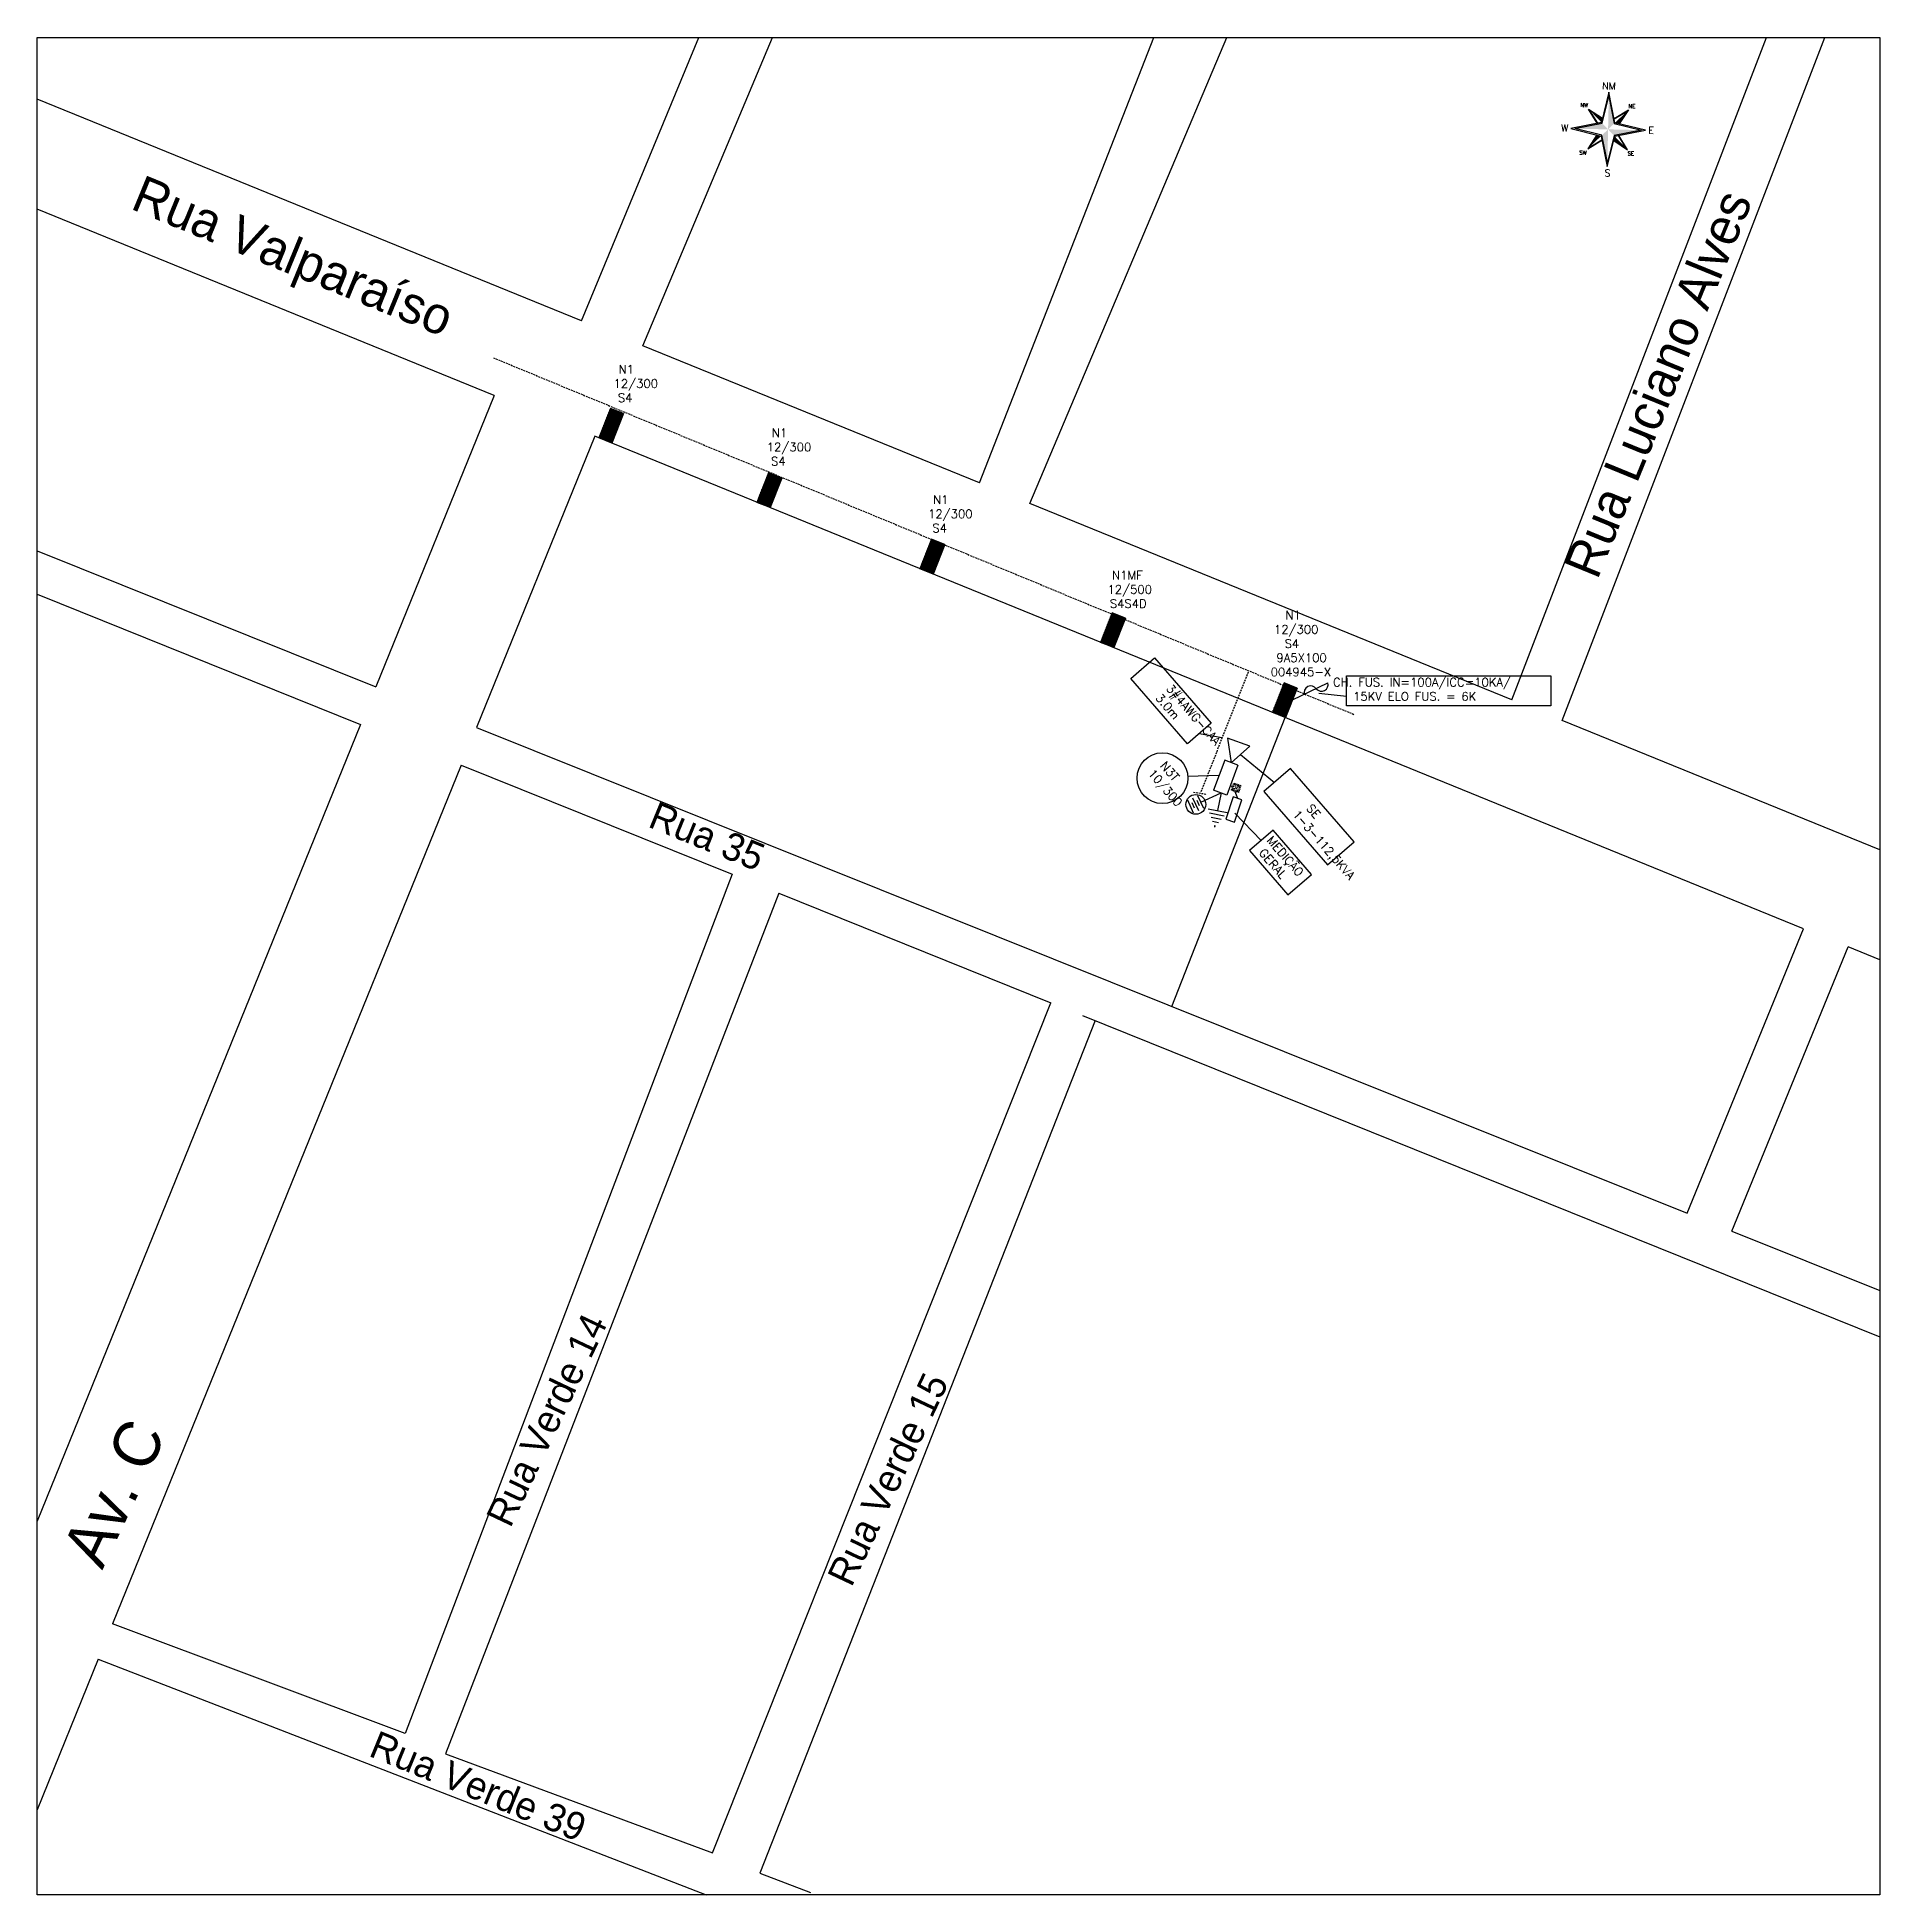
# Model space of a CAD drawing. Header units: metres. Extents: x 2259 to 2924, y 760 to 1225.
# Drawn here: x 2483.2 to 2807.9, y 898 to 1225.4 of the extents above; entities that cross this region are included whole.
import ezdxf

# ---------------------------------------------------------------- set-up
doc = ezdxf.new("R2010")
doc.units = ezdxf.units.M
doc.linetypes.add('DASHED2', pattern=[0.375, 0.25, -0.125])
doc.linetypes.add('HIDDEN', pattern=[9.525, 6.35, -3.175])
for name, color, linetype in [('A.BASE', 7, 'Continuous'), ('BASE ALAMO', 8, 'Continuous'), ('CARIMBO', 7, 'Continuous')]:
    doc.layers.add(name, color=color, linetype=linetype)
doc.styles.add('COMPLEX', font='complex', dxfattribs={"oblique": 9})

msp = doc.modelspace()

# ---------------------------------------------------------------- texts
at = {"char_height": 1.5, "attachment_point": 1}
for s, width, insert in [('{\\Fromans|c0;\\W0.87815;\\C7; \\W1;N1\\P12/300\\P{\\W0.735288; }S4}', 4.7059, (2584.75, 1167.56)), ('{\\Fromans|c0;\\W0.87815;\\C7; \\W1;N1\\P12/300\\P{\\W0.735288; }S4}', 4.7059, (2611.74, 1156.37)), ('{\\Fromans|c0;\\W0.87815;\\C7; \\W1;N1\\P12/300\\P{\\W0.735288; }S4}', 4.7059, (2640.17, 1144.59)), ('{\\Fromans|c0;\\W1.35335;\\C7; \\W1;N1MF\\P{\\W0.543822; }12/500\\P{\\W0.972393; }S4S4D}', 9.7029, (2671.22, 1131.28)), ('{\\Fromans|c0;\\W2.54382;\\C7; \\W1;N1\\P{\\W0.543822; }12/300\\P{\\W2.400965; }S4\\P 9A5X100\\P004945-X}', 9.7029, (2700.55, 1124.23)), ('{\\Fromans|c0;\\W5.72506;\\C7; \\W1;CH. FUS. IN=100A/ICC=10KA/\\P{\\W9.153628; }15KV ELO FUS. = 6K}', 52.3895, (2705.67, 1112.43))]:
    msp.add_mtext_dynamic_manual_height_columns(s, width=width, gutter_width=1, heights=[0], dxfattribs=dict(at, insert=insert))
at = {"char_height": 1.5, "attachment_point": 1, "rotation": 310.9464}
for s, width, insert in [('{\\Fromans|c0;\\C7;3#4AWG-CAA\\P3.0m}', 4.7059, (2683.17, 1111.47)), ('{\\Fromans|c0;\\W0.30672;\\C7; \\W1;N3T\\P10/300}', 4.7059, (2681.88, 1098.16)), ('{\\Fromans|c0;\\W0.7591;\\C7; \\W1;SE\\P1-3-112,5KVA}', 4.7059, (2707.36, 1090.96)), ('{\\Fromans|c0;\\W0.35473;\\C7; \\W1;MEDIÇÃO \\P{\\W1.164253; }GERAL}', 10.0642, (2700.61, 1085.08))]:
    msp.add_mtext_dynamic_manual_height_columns(s, width=width, gutter_width=1, heights=[0], dxfattribs=dict(at, insert=insert))
at = {"layer": 'A.BASE', "attachment_point": 1}
for s, width, gutter_width, insert, char_height, rotation in [('Rua Valparaíso', 412.1072, 32.46, (2501.86, 1201.19), 6.4913, 337.6819), ('Rua Luciano Alves', 412.1072, 32.46, (2752.12, 1132.02), 6.4913, 67.7477), ('Rua 35', 309.0804, 24.34, (2592.46, 1090.78), 4.868, 337.6819), ('Rua Verde 14', 309.0804, 24.34, (2562.15, 964.57), 4.8685, 64.5862), ('Rua Verde 15', 309.0804, 24.34, (2622.27, 954.13), 4.8685, 64.5862), ('Av. C', 515.134, 40.57, (2487.29, 958.59), 8.114, 64.5862), ('Rua Verde 39', 309.0804, 24.34, (2543.24, 927.02), 4.8685, 337.6819)]:
    msp.add_mtext_dynamic_manual_height_columns(s, width=width, gutter_width=gutter_width, heights=[0], dxfattribs=dict(at, insert=insert, char_height=char_height, rotation=rotation))

# ---------------------------------------------------------------- blocks, each defined once
blk = doc.blocks.new('A$C5A574E92')
for p, q in [((5.6, 2.5), (0, 2.5)), ((0, 0), (0, 2.5)), ((5.6, 0), (0, 0)), ((5.6, 0), (5.6, 2.5))]:
    blk.add_line(p, q)
blk = doc.blocks.new('A$C66523AA8')
for p, q in [((0, 2.5), (5.6, 2.5)), ((0, 2.5), (0, 0)), ((0, 0), (5.6, 0)), ((5.6, 2.5), (5.6, 0))]:
    blk.add_line(p, q)
blk = doc.blocks.new('A$C122654E6')
at = {"layer": 'BASE ALAMO'}
for p, q in [((12.83, 18.71), (10.01, 23.14)), ((18.62, 20.33), (23.05, 23.15)), ((23.05, 10.1), (20.23, 14.53)), ((10, 10.1), (14.43, 12.92))]:
    blk.add_line(p, q, dxfattribs=at)
for points in [[(29.64, 16.62), (18.91, 19), (16.53, 29.74), (14.14, 19), (3.41, 16.62), (14.14, 14.23), (16.53, 3.5), (18.91, 14.23)], [(14.4, 14.49), (4.81, 16.62), (14.4, 18.75), (16.53, 28.33), (18.66, 18.75), (28.24, 16.62), (18.66, 14.49), (16.53, 4.9)]]:
    blk.add_lwpolyline(points, close=True, dxfattribs=at)
for points in [[(12.67, 18.68), (9.51, 23.64), (14.47, 20.48)], [(18.58, 20.49), (23.54, 23.64), (20.39, 18.68)], [(12.66, 14.57), (9.51, 9.61), (14.47, 12.76)], [(18.58, 12.76), (23.55, 9.6), (20.39, 14.56)]]:
    blk.add_lwpolyline(points, dxfattribs=at)
for points in [[(18.66, 18.75), (16.53, 28.33), (16.53, 16.62)], [(14.14, 19), (14.44, 20.32), (10.01, 23.14)], [(23.05, 23.15), (18.91, 19), (20.23, 18.72)], [(14.4, 18.75), (4.81, 16.62), (16.53, 16.62)], [(14.14, 14.24), (10, 10.1), (12.82, 14.53)], [(14.4, 14.49), (16.53, 4.9), (16.53, 16.62)], [(28.24, 16.62), (16.53, 16.62), (18.66, 14.49)], [(18.91, 14.23), (23.05, 10.1), (18.62, 12.92)]]:
    blk.add_solid(points, dxfattribs=at)
at = {"layer": 'BASE ALAMO', "style": 'COMPLEX'}
for s, height, p in [('NM', 2.444, (14.09, 30.69)), ('NW', 1.368, (6.62, 24.3)), ('NE', 1.368, (23.56, 24.3)), ('W', 2.44, (0, 15.57)), ('E', 2.44, (30.65, 15.43)), ('SW', 1.368, (6.62, 7.53)), ('SE', 1.368, (23.56, 7.61)), ('S', 2.44, (15.62, 0))]:
    blk.add_text(s, height=height, dxfattribs=at).set_placement(p)
blk = doc.blocks.new('A$C18675DBF')
at = {"xscale": 0.15, "yscale": 0.15, "zscale": 0.15}
blk.add_blockref('A$C122654E6', (0, 0), dxfattribs=at)
blk = doc.blocks.new('A$C32460971')
at = {"layer": 'BASE ALAMO', "xscale": -18.55897982931856, "yscale": -18.52579631707249, "zscale": 18.55897982931856, "rotation": 219.1702798834592}
blk.add_blockref('A$C18675DBF', (31.6, -27.5), dxfattribs=at)

# ---------------------------------------------------------------- hatches: boundary and pattern name
h = msp.add_hatch()
h.set_pattern_fill('ANSI31', color=256, angle=-141.7212, style=0)
h.set_pattern_definition([(263.278828, (2522.82024, 812.73596), (0.124140934, -0.014629717), [])])
h.paths.add_polyline_path([(2584.46, 1153.8), (2585.91, 1157.46), (2583.6, 1158.43), (2582.14, 1154.72)])
h.paths.add_polyline_path([(2585.91, 1157.46), (2586.52, 1159.01), (2584.19, 1159.92), (2583.6, 1158.43)])
h = msp.add_hatch()
h.set_pattern_fill('ANSI31', color=256, angle=-141.7212, style=0)
h.set_pattern_definition([(263.278828, (2550.70421, 801.37672), (0.124140934, -0.014629717), [])])
h.paths.add_polyline_path([(2612.35, 1142.44), (2613.79, 1146.1), (2611.48, 1147.07), (2610.02, 1143.36)])
h.paths.add_polyline_path([(2613.79, 1146.1), (2614.4, 1147.65), (2612.08, 1148.57), (2611.48, 1147.07)])
h = msp.add_hatch()
h.set_pattern_fill('ANSI31', color=256, angle=-141.7212, style=0)
h.set_pattern_definition([(263.278828, (2579.42585, 789.67623), (0.124140934, -0.014629717), [])])
h.paths.add_polyline_path([(2641.07, 1130.74), (2642.51, 1134.4), (2640.21, 1135.37), (2638.74, 1131.66)])
h.paths.add_polyline_path([(2642.51, 1134.4), (2643.12, 1135.95), (2640.8, 1136.87), (2640.21, 1135.37)])
h = msp.add_hatch()
h.set_pattern_fill('ANSI31', color=256, angle=-141.7212, style=0)
h.set_pattern_definition([(263.278828, (2611.26098, 776.70739), (0.124140934, -0.014629717), [])])
h.paths.add_polyline_path([(2672.9, 1117.77), (2674.35, 1121.43), (2672.04, 1122.4), (2670.58, 1118.69)])
h.paths.add_polyline_path([(2674.35, 1121.43), (2674.96, 1122.98), (2672.63, 1123.9), (2672.04, 1122.4)])
h = msp.add_hatch()
h.set_pattern_fill('ANSI31', color=256, angle=-141.7212, style=0)
h.set_pattern_definition([(263.278828, (2641.54583, 764.37008), (0.124140934, -0.014629717), [])])
h.paths.add_polyline_path([(2703.19, 1105.43), (2704.63, 1109.1), (2702.33, 1110.06), (2700.86, 1106.35)])
h.paths.add_polyline_path([(2704.63, 1109.1), (2705.24, 1110.64), (2702.92, 1111.56), (2702.33, 1110.06)])

# ---------------------------------------------------------------- linework, layer by layer
at = {"color": 4, "linetype": 'HIDDEN', "ltscale": 0.05}
for p, q in [((2563.56, 1168.86), (2715.28, 1105.98)), ((2696.6, 1113.45), (2688.15, 1092.12)), ((2686.95, 1092.3), (2689.34, 1091.94))]:
    msp.add_line(p, q, dxfattribs=at)
for p, q in [((2704.43, 1108.59), (2710.65, 1111.58)), ((2696.9, 1100.38), (2692.94, 1101.79)), ((2692.94, 1101.79), (2693.63, 1097.47)), ((2696.9, 1100.38), (2693.63, 1097.47)), ((2688.25, 1090.55), (2691.81, 1092.17)), ((2693.85, 1093.26), (2693.46, 1093.41)), ((2694.27, 1092.43), (2694.7, 1091.22))]:
    msp.add_line(p, q)
at = {"linetype": 'DASHED2', "ltscale": 0.5}
for p, q in [((2694.16, 1093.68), (2694.8, 1092.43)), ((2695.11, 1093.37), (2693.85, 1092.74))]:
    msp.add_line(p, q, dxfattribs=at)
for points in [[(2694.06, 1093.89), (2695.31, 1093.48), (2694.9, 1092.22), (2693.65, 1092.63)], [(2694.16, 1093.68), (2695.11, 1093.37), (2694.8, 1092.43), (2693.85, 1092.74)]]:
    msp.add_lwpolyline(points, close=True, dxfattribs=at)
msp.add_lwpolyline([(2693.94, 1091.48), (2692.64, 1087.52), (2694.16, 1087.02), (2695.46, 1090.97)], close=True)
msp.add_circle((2687.37, 1090.14), 1.74)
for centre, radius, start, end in [((2707.63, 1109.87), 1.16, 33.8543, 200.9751), ((2709.52, 1111.26), 1.18, 218.7977, 16.0317)]:
    msp.add_arc(centre, radius, start, end)
at = {"layer": 'A.BASE'}
for p, q in [((2579.1, 1175.35), (2599.8, 1225.28)), ((2589.93, 1170.94), (2612.76, 1225.28)), ((2649.22, 1146.79), (2679.96, 1225.28)), ((2658.11, 1143.17), (2692.85, 1225.28)), ((2743.06, 1108.56), (2787.93, 1225.28)), ((2751.94, 1104.94), (2798.23, 1225.28)), ((2579.1, 1175.35), (2483.16, 1214.44)), ((2563.72, 1162.23), (2483.16, 1195.05)), ((2649.22, 1146.79), (2589.93, 1170.94)), ((2563.72, 1162.23), (2542.85, 1110.85)), ((2581.43, 1155.02), (2560.61, 1103.72)), ((2794.5, 1068.22), (2581.43, 1155.02)), ((2743.06, 1108.56), (2658.11, 1143.17)), ((2483.16, 1134.81), (2542.85, 1110.85)), ((2483.16, 1127.22), (2540.17, 1104.24)), ((2713.94, 1109.18), (2709.05, 1109.71)), ((2540.17, 1104.24), (2483.16, 963.82)), ((2560.61, 1103.72), (2773.99, 1018.09)), ((2683.16, 1054.54), (2703.12, 1105.44)), ((2807.93, 1082.13), (2751.94, 1104.94)), ((2687.99, 1102.61), (2692.03, 1101.91)), ((2557.91, 1097.08), (2496.45, 945.73)), ((2557.91, 1097.08), (2605.63, 1077.85)), ((2695.27, 1098.92), (2701.22, 1094.01)), ((2685.95, 1095.13), (2691.48, 1095.28)), ((2698.91, 1083.79), (2694.26, 1088.61)), ((2605.63, 1077.85), (2548.04, 926.4)), ((2613.89, 1074.52), (2555.14, 922.85)), ((2613.89, 1074.52), (2661.84, 1055.19)), ((2773.99, 1018.09), (2794.5, 1068.22)), ((2781.83, 1014.95), (2802.34, 1065.07)), ((2807.93, 1062.75), (2802.33, 1065.03)), ((2602.19, 905.4), (2661.84, 1055.19)), ((2669.64, 1052.04), (2610.55, 901.77)), ((2667.42, 1052.94), (2807.93, 996.3)), ((2781.83, 1014.95), (2807.93, 1004.47)), ((2548.04, 926.4), (2496.45, 945.73)), ((2493.93, 939.51), (2483.16, 912.98)), ((2493.93, 939.51), (2601.06, 897.97)), ((2555.14, 922.85), (2602.19, 905.4)), ((2610.55, 901.77), (2619.43, 898.39))]:
    msp.add_line(p, q, dxfattribs=at)
for points in [[(2483.16, 1225.28), (2807.93, 1225.28), (2807.93, 897.97), (2483.16, 897.97)], [(2680.08, 1115.96), (2690.08, 1104.43), (2685.9, 1100.8), (2675.9, 1112.33)], [(2713.94, 1112.8), (2749.95, 1112.8), (2749.95, 1107.5), (2713.94, 1107.5)], [(2699.37, 1092.41), (2710.59, 1079.47), (2715.27, 1083.52), (2704.04, 1096.46)], [(2696.84, 1081.99), (2703.59, 1074.21), (2707.74, 1077.81), (2700.99, 1085.59)]]:
    msp.add_lwpolyline(points, close=True, dxfattribs=at)
msp.add_circle((2681.49, 1094.77), 4.48, dxfattribs=at)
at = {"layer": 'CARIMBO', "color": 7, "linetype": 'Continuous'}
for p, q in [((2686.98, 1088.61), (2685.95, 1090.86)), ((2687.14, 1089.47), (2686.72, 1090.39)), ((2687.88, 1089.01), (2686.85, 1091.27)), ((2688.02, 1089.9), (2687.6, 1090.83)), ((2688.78, 1089.42), (2687.75, 1091.68)), ((2691.81, 1092.17), (2691.21, 1089.06)), ((2689.56, 1089.38), (2692.88, 1088.73)), ((2689.81, 1088.64), (2692.37, 1088.14)), ((2690.07, 1087.9), (2691.86, 1087.55)), ((2690.32, 1087.16), (2691.34, 1086.96)), ((2690.58, 1086.42), (2690.83, 1086.37)), ((2690.69, 1086.4), (2690.64, 1086.14))]:
    msp.add_line(p, q, dxfattribs=at)

# ---------------------------------------------------------------- block references
for name, p, rotation in [('A$C5A574E92', (2584.46, 1153.8), 68.46390667947084), ('A$C5A574E92', (2612.35, 1142.44), 68.46390667947084), ('A$C5A574E92', (2641.07, 1130.74), 68.46390667947084), ('A$C5A574E92', (2672.9, 1117.77), 68.46390667947084), ('A$C5A574E92', (2703.19, 1105.43), 68.46390667947084), ('A$C66523AA8', (2692.46, 1097.91), 249.6696575695406)]:
    msp.add_blockref(name, p, dxfattribs=dict(rotation=rotation))
at = {"layer": 'BASE ALAMO', "xscale": 0.179990641394609, "yscale": 0.1799906492105947, "zscale": 0.1799906393319668, "rotation": 319.5756360206701}
msp.add_blockref('A$C32460971', (2750.45, 1208.43), dxfattribs=at)

msp.set_redraw_order([(e.dxf.handle, doc.entitydb.next_handle()) for e in msp.query("TEXT MTEXT ATTDEF DIMENSION ARC_DIMENSION")])  # texts and dimensions are drawn at this point

doc.saveas('drawing.dxf')
